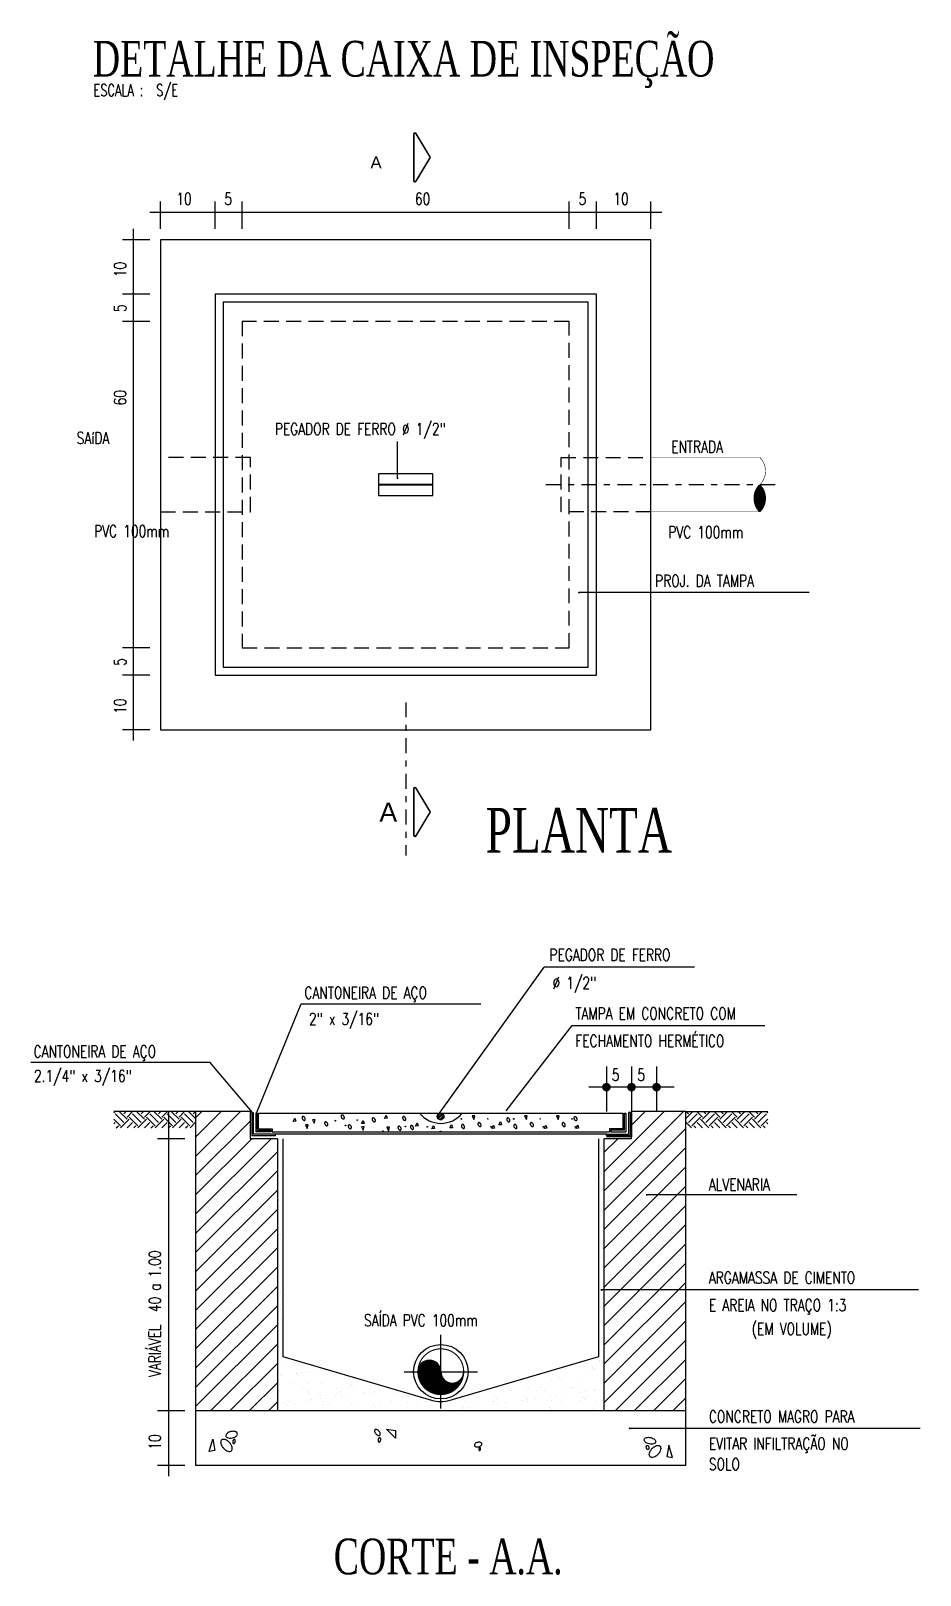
# Model space of a CAD drawing. Header units: inches. Extents: x 542787 to 543192, y 9574025 to 9574373.
# Drawn here: x 542787.26 to 542802.18, y 9574334.16 to 9574360.09 of the extents above; entities that cross this region are included whole.
import ezdxf

# ---------------------------------------------------------------- set-up
doc = ezdxf.new("R2010")
doc.units = ezdxf.units.IN
doc.header["$MEASUREMENT"] = 0
doc.linetypes.add('DASHDOT2', pattern=[0.5, 0.25, -0.125, 0, -0.125])
doc.linetypes.add('HIDDEN', pattern=[0.375, 0.25, -0.125])
for name, color, linetype in [('COTAS', 1, 'Continuous'), ('I-DETALHE', 40, 'Continuous'), ('I-NORMO_INST', 4, 'Continuous')]:
    doc.layers.add(name, color=color, linetype=linetype)
doc.styles.add('ROMANS', font='romans.shx', dxfattribs={"height": 0.025})
doc.styles.add('SASB', font='ARIALN.TTF')
doc.styles.add('STYLE2', font='arial.ttf')
doc.styles.add('TITULO', font='times.ttf')
doc.styles.add('TXT', font='romans.shx', dxfattribs={"height": 150})

msp = doc.modelspace()

# ---------------------------------------------------------------- texts
at = {"layer": 'I-NORMO_INST', "style": 'STYLE2'}
for height, p in [(0.2, (542792.956, 9574357.783)), (0.32, (542793.105, 9574346.81))]:
    msp.add_text('A', height=height, dxfattribs=at).set_placement(p)
at = {"layer": 'I-NORMO_INST'}
for s, height, style, width, p in [('10', 0.2, 'TXT', 0.75, (542789.698, 9574357.169)), ('5', 0.2, 'TXT', 0.75, (542790.504, 9574357.169)), ('60', 0.2, 'TXT', 0.75, (542793.702, 9574357.169)), ('5', 0.2, 'TXT', 0.75, (542796.447, 9574357.169)), ('10', 0.2, 'TXT', 0.75, (542797.032, 9574357.169)), ('PEGADOR DE FERRO %%c 1/2"', 0.2, 'TXT', 0.75, (542791.35, 9574353.304)), ('SAíDA', 0.2, 'TXT', 0.75, (542788.025, 9574353.153)), ('ENTRADA', 0.2, 'TXT', 0.75, (542798.002, 9574353.007)), ('PVC 100mm', 0.2, 'TXT', 0.75, (542788.318, 9574351.59)), ('PVC 100mm', 0.2, 'TXT', 0.75, (542797.952, 9574351.571)), ('PROJ. DA TAMPA', 0.2, 'TXT', 0.75, (542797.732, 9574350.755)), ('PLANTA', 0.75, 'TITULO', 0.7, (542794.888, 9574346.291)), ('PEGADOR DE FERRO', 0.2, 'TXT', 0.75, (542795.959, 9574344.473)), ('CANTONEIRA DE AÇO', 0.2, 'TXT', 0.75, (542791.846, 9574343.837)), ('%%c 1/2"', 0.2, 'TXT', 0.75, (542796.011, 9574344.003)), ('2" x 3/16"', 0.2, 'TXT', 0.75, (542791.923, 9574343.396)), ('TAMPA EM CONCRETO COM', 0.2, 'TXT', 0.75, (542796.393, 9574343.488)), ('FECHAMENTO HERMÉTICO', 0.2, 'TXT', 0.75, (542796.393, 9574343.027)), ('CANTONEIRA DE AÇO', 0.2, 'TXT', 0.75, (542787.301, 9574342.848)), ('2.1/4" x 3/16"', 0.2, 'TXT', 0.75, (542787.309, 9574342.438)), ('5', 0.2, 'TXT', 0.75, (542797.005, 9574342.457)), ('5', 0.2, 'TXT', 0.75, (542797.434, 9574342.457)), ('ALVENARIA ', 0.2, 'TXT', 0.75, (542798.634, 9574340.616)), ('ARGAMASSA DE CIMENTO', 0.2, 'TXT', 0.75, (542798.634, 9574339.051)), ('SAÍDA PVC 100mm', 0.2, 'TXT', 0.75, (542792.847, 9574338.335)), ('E AREIA NO TRAÇO 1:3', 0.2, 'TXT', 0.75, (542798.634, 9574338.588)), ('(EM VOLUME)', 0.2, 'TXT', 0.75, (542799.353, 9574338.192)), ('CONCRETO MAGRO PARA', 0.2, 'TXT', 0.75, (542798.634, 9574336.718)), ('EVITAR INFILTRAÇÃO NO', 0.2, 'TXT', 0.75, (542798.634, 9574336.264)), ('SOLO', 0.2, 'TXT', 0.75, (542798.634, 9574335.918)), ('CORTE - A.A.', 0.6, 'TITULO', 0.7, (542792.339, 9574334.169))]:
    msp.add_text(s, height=height, dxfattribs=dict(at, style=style, width=width)).set_placement(p)
at = {"layer": 'I-NORMO_INST', "style": 'TXT', "width": 0.75}
for s, p in [('10', (542788.853, 9574355.955)), ('5', (542788.853, 9574355.37)), ('60', (542788.853, 9574353.801)), ('5', (542788.853, 9574349.427)), ('10', (542788.853, 9574348.621)), ('VARIÁVEL  40 a 1.00', (542789.435, 9574337.486)), ('10', (542789.435, 9574336.264))]:
    msp.add_text(s, height=0.2, rotation=90, dxfattribs=at).set_placement(p)

# ---------------------------------------------------------------- blocks, each defined once
blk = doc.blocks.new('*X31')
at = {"color": 0}
for p, q in [((94.49, 105.26), (94.49, 105.26)), ((153.37, 105.75), (153.37, 105.75)), ((153.43, 106.18), (153.43, 106.18)), ((94.18, 104.14), (94.18, 104.14)), ((94.72, 103.1), (94.72, 103.1)), ((153.64, 102.69), (153.64, 102.69)), ((153.2, 100.37), (153.2, 100.37)), ((153.5, 101.9), (153.5, 101.9)), ((153.57, 100.03), (153.57, 100.03)), ((153.62, 98.04), (153.62, 98.04)), ((153.86, 97.54), (153.86, 97.54)), ((94.38, 96.05), (94.38, 96.05)), ((94.42, 94.89), (94.42, 94.89)), ((94.92, 95.66), (94.92, 95.66)), ((153.47, 94.22), (153.47, 94.22)), ((153.75, 94.19), (153.75, 94.19)), ((153.4, 92.92), (153.4, 92.92)), ((94.64, 89.75), (94.64, 89.75)), ((94.99, 88.32), (94.99, 88.32)), ((153.87, 90.34), (153.87, 90.34)), ((153.48, 85.59), (153.48, 85.59)), ((153.66, 86.14), (153.66, 86.14)), ((153.79, 87.18), (153.79, 87.18)), ((153.84, 85.25), (153.84, 85.25)), ((94.42, 84.09), (94.42, 84.09)), ((94.57, 79.38), (94.57, 79.38)), ((153.67, 78.14), (153.67, 78.14)), ((94.61, 76.01), (94.61, 76.01)), ((94.79, 74.23), (94.79, 74.23)), ((153.7, 74.18), (153.7, 74.18)), ((153.94, 71.66), (153.94, 71.66)), ((94.03, 68.12), (94.03, 68.12)), ((153.75, 70.81), (153.75, 70.81)), ((95.46, 66.1), (95.46, 66.1)), ((96.85, 66.33), (96.85, 66.33)), ((97, 66.53), (97, 66.53)), ((97.84, 65.99), (97.84, 65.99)), ((147.73, 65.67), (147.73, 65.67)), ((148.77, 65.8), (148.77, 65.8)), ((150.4, 66.02), (150.4, 66.02)), ((151.84, 65.3), (151.84, 65.3)), ((153.05, 66.63), (153.05, 66.63)), ((153.11, 66.37), (153.11, 66.37)), ((153.9, 66.1), (153.9, 66.1)), ((94.16, 64.26), (94.16, 64.26)), ((94.65, 64.05), (94.65, 64.05)), ((94.72, 63.86), (94.72, 63.86)), ((96.98, 62.48), (96.98, 62.48)), ((97.43, 64.22), (97.43, 64.22)), ((97.45, 64.28), (97.45, 64.28)), ((97.82, 63.94), (97.82, 63.94)), ((98.47, 64.36), (98.47, 64.36)), ((99.56, 64.46), (99.56, 64.46)), ((100.1, 64.57), (100.1, 64.57)), ((100.88, 64.06), (100.88, 64.06)), ((102.1, 62.46), (102.1, 62.46)), ((102.82, 64.93), (102.82, 64.93)), ((105.57, 64.1), (105.57, 64.1)), ((107.5, 62.65), (107.5, 62.65)), ((139, 63.12), (139, 63.12)), ((144.24, 63.19), (144.24, 63.19)), ((144.47, 64.14), (144.47, 64.14)), ((145.82, 63.54), (145.82, 63.54)), ((146.19, 63.2), (146.19, 63.2)), ((146.82, 65.17), (146.82, 65.17)), ((149.36, 63.17), (149.36, 63.17)), ((150.7, 64.15), (150.7, 64.15)), ((152.05, 65.24), (152.05, 65.24)), ((152.2, 64.96), (152.2, 64.96)), ((153.94, 63.36), (153.94, 63.36)), ((94.28, 60.41), (94.28, 60.41)), ((98.61, 61.52), (98.61, 61.52)), ((99.46, 60.99), (99.46, 60.99)), ((99.56, 62.34), (99.56, 62.34)), ((99.68, 60.6), (99.68, 60.6)), ((101.55, 60.52), (101.55, 60.52)), ((101.92, 60.18), (101.92, 60.18)), ((101.94, 59.64), (101.94, 59.64)), ((104.66, 59.99), (104.66, 59.99)), ((104.84, 61.53), (104.84, 61.53)), ((104.92, 60.67), (104.92, 60.67)), ((105.68, 61), (105.68, 61)), ((105.7, 60.13), (105.7, 60.13)), ((107.33, 60.35), (107.33, 60.35)), ((107.56, 62.28), (107.56, 62.28)), ((107.93, 61.94), (107.93, 61.94)), ((109.67, 60.34), (109.67, 60.34)), ((110.04, 60.7), (110.04, 60.7)), ((110.04, 60.65), (110.04, 60.65)), ((111.07, 61.55), (111.07, 61.55)), ((111.08, 60.84), (111.08, 60.84)), ((111.91, 61.01), (111.91, 61.01)), ((112.71, 61.05), (112.71, 61.05)), ((115.44, 60.84), (115.44, 60.84)), ((117.68, 60.28), (117.68, 60.28)), ((118.04, 59.94), (118.04, 59.94)), ((133.8, 60.03), (133.8, 60.03)), ((134.17, 59.69), (134.17, 59.69)), ((135.98, 61.59), (135.98, 61.59)), ((136.43, 61.15), (136.43, 61.15)), ((136.83, 61.05), (136.83, 61.05)), ((139.81, 61.78), (139.81, 61.78)), ((140.18, 61.45), (140.18, 61.45)), ((141.47, 59.66), (141.47, 59.66)), ((141.54, 61.12), (141.54, 61.12)), ((141.92, 59.85), (141.92, 59.85)), ((142.21, 61.6), (142.21, 61.6)), ((143.05, 61.07), (143.05, 61.07)), ((144.19, 60.02), (144.19, 60.02)), ((145.23, 60.16), (145.23, 60.16)), ((146.86, 60.37), (146.86, 60.37)), ((146.94, 61.32), (146.94, 61.32)), ((147.93, 61.61), (147.93, 61.61)), ((148.44, 61.61), (148.44, 61.61)), ((149.28, 61.08), (149.28, 61.08)), ((149.57, 60.73), (149.57, 60.73)), ((149.92, 59.78), (149.92, 59.78)), ((150.61, 60.87), (150.61, 60.87)), ((152.18, 61.38), (152.18, 61.38)), ((152.24, 61.08), (152.24, 61.08)), ((94.93, 58.71), (94.93, 58.71)), ((95.54, 58.77), (95.54, 58.77)), ((95.91, 58.43), (95.91, 58.43)), ((96.26, 59.04), (96.26, 59.04)), ((96.56, 58.93), (96.56, 58.93)), ((97.11, 58.63), (97.11, 58.63)), ((99.28, 59.29), (99.28, 59.29)), ((100.32, 59.42), (100.32, 59.42)), ((102.22, 58.6), (102.22, 58.6)), ((102.49, 59.05), (102.49, 59.05)), ((103.66, 58.59), (103.66, 58.59)), ((107.62, 58.8), (107.62, 58.8)), ((108.72, 59.06), (108.72, 59.06)), ((111.66, 58.52), (111.66, 58.52)), ((112.03, 58.18), (112.03, 58.18)), ((112.86, 58.86), (112.86, 58.86)), ((114.95, 59.07), (114.95, 59.07)), ((117.97, 58.84), (117.97, 58.84)), ((119.78, 58.34), (119.78, 58.34)), ((121.18, 59.09), (121.18, 59.09)), ((123.38, 59.03), (123.38, 59.03)), ((125.32, 57.54), (125.32, 57.54)), ((127.41, 59.1), (127.41, 59.1)), ((127.79, 58.27), (127.79, 58.27)), ((128.04, 57.89), (128.04, 57.89)), ((128.16, 57.94), (128.16, 57.94)), ((128.61, 59.1), (128.61, 59.1)), ((129.08, 58.03), (129.08, 58.03)), ((130.71, 58.25), (130.71, 58.25)), ((133.42, 58.6), (133.42, 58.6)), ((133.63, 59.11), (133.63, 59.11)), ((133.73, 59.08), (133.73, 59.08)), ((134.46, 58.74), (134.46, 58.74)), ((135.91, 58.1), (135.91, 58.1)), ((136.09, 58.95), (136.09, 58.95)), ((138.81, 59.31), (138.81, 59.31)), ((139.13, 59.27), (139.13, 59.27)), ((139.85, 59.45), (139.85, 59.45)), ((139.86, 59.12), (139.86, 59.12)), ((143.91, 58.03), (143.91, 58.03)), ((144.28, 57.69), (144.28, 57.69)), ((144.36, 59.34), (144.36, 59.34)), ((146.09, 59.13), (146.09, 59.13)), ((147.07, 57.46), (147.07, 57.46)), ((149.48, 59.31), (149.48, 59.31)), ((150.29, 59.45), (150.29, 59.45)), ((152.03, 57.85), (152.03, 57.85)), ((152.3, 57.53), (152.3, 57.53)), ((152.32, 59.14), (152.32, 59.14))]:
    blk.add_line(p, q, dxfattribs=at)
blk = doc.blocks.new('*X32')
at = {"color": 0}
for p, q in [((79, 104.13), (87.24, 112.38)), ((79, 107.67), (83.71, 112.38)), ((79, 111.2), (80.17, 112.38)), ((154, 101.35), (165.02, 112.38)), ((154, 97.82), (168.56, 112.38)), ((159, 109.89), (161.49, 112.38)), ((79, 100.6), (89, 110.6)), ((154, 94.28), (169, 109.28)), ((79, 93.53), (92.85, 107.38)), ((79, 97.06), (89.31, 107.38)), ((79, 89.99), (94, 104.99)), ((154, 104.89), (156.49, 107.38)), ((154, 90.74), (169, 105.74)), ((154, 87.21), (169, 102.21)), ((79, 86.46), (94, 101.46)), ((79, 82.92), (94, 97.92)), ((154, 83.67), (169, 98.67)), ((79, 79.38), (94, 94.38)), ((154, 80.14), (169, 95.14)), ((79, 75.85), (94, 90.85)), ((154, 76.6), (169, 91.6)), ((154, 73.07), (169, 88.07)), ((79, 72.31), (94, 87.31)), ((79, 68.78), (94, 83.78)), ((154, 69.53), (169, 84.53)), ((79, 65.24), (94, 80.24)), ((154, 66), (169, 81)), ((79, 61.71), (94, 76.71)), ((154, 62.46), (169, 77.46)), ((154, 58.92), (169, 73.92)), ((79, 58.17), (94, 73.17)), ((81.74, 57.38), (94, 69.64)), ((155.99, 57.38), (169, 70.39)), ((85.28, 57.38), (94, 66.1)), ((159.52, 57.38), (169, 66.85)), ((88.81, 57.38), (94, 62.56)), ((163.06, 57.38), (169, 63.32)), ((166.59, 57.38), (169, 59.78)), ((92.35, 57.38), (94, 59.03))]:
    blk.add_line(p, q, dxfattribs=at)
blk = doc.blocks.new('*X30')
at = {"color": 0}
for p, q in [((119.96, 63.45), (119.96, 65.38)), ((120.02, 63.25), (120.02, 65.52)), ((120.08, 63.08), (120.08, 65.63)), ((120.14, 62.92), (120.14, 65.74)), ((120.21, 62.78), (120.21, 65.83)), ((120.27, 62.66), (120.27, 65.91)), ((120.33, 62.54), (120.33, 65.98)), ((120.39, 62.43), (120.39, 66.05)), ((120.46, 62.33), (120.46, 66.11)), ((120.52, 62.24), (120.52, 66.17)), ((120.58, 62.15), (120.58, 66.22)), ((120.64, 62.06), (120.64, 66.27)), ((120.71, 61.98), (120.71, 66.31)), ((120.77, 61.9), (120.77, 66.35)), ((120.83, 61.83), (120.83, 66.39)), ((120.89, 61.76), (120.89, 66.43)), ((120.96, 61.69), (120.96, 66.46)), ((121.02, 61.63), (121.02, 66.49)), ((121.08, 61.57), (121.08, 66.52)), ((121.14, 61.51), (121.14, 66.54)), ((121.21, 61.45), (121.21, 66.57)), ((121.27, 61.4), (121.27, 66.59)), ((121.33, 61.34), (121.33, 66.61)), ((121.39, 61.29), (121.39, 66.62)), ((121.46, 61.24), (121.46, 66.64)), ((121.52, 61.2), (121.52, 66.65)), ((121.58, 61.15), (121.58, 66.66)), ((121.64, 61.11), (121.64, 66.67)), ((121.71, 61.07), (121.71, 66.68)), ((121.77, 61.03), (121.77, 66.68)), ((121.83, 60.99), (121.83, 66.68)), ((121.89, 60.95), (121.89, 66.69)), ((121.96, 60.92), (121.96, 66.68)), ((122.02, 60.88), (122.02, 66.68)), ((122.08, 60.85), (122.08, 66.68)), ((122.14, 60.82), (122.14, 66.67)), ((122.21, 60.79), (122.21, 66.66)), ((122.27, 60.76), (122.27, 66.65)), ((122.33, 60.73), (122.33, 66.64)), ((122.39, 60.7), (122.39, 66.63)), ((122.46, 60.68), (122.46, 66.61)), ((122.52, 60.66), (122.52, 66.59)), ((122.58, 60.63), (122.58, 66.57)), ((122.64, 60.61), (122.64, 66.55)), ((122.71, 60.59), (122.71, 66.52)), ((122.77, 60.57), (122.77, 66.5)), ((122.83, 60.55), (122.83, 66.47)), ((122.89, 60.53), (122.89, 66.44)), ((122.96, 60.52), (122.96, 66.4)), ((123.02, 60.5), (123.02, 66.36)), ((123.08, 60.49), (123.08, 66.32)), ((123.14, 60.47), (123.14, 66.28)), ((123.21, 60.46), (123.21, 66.23)), ((123.27, 60.45), (123.27, 66.18)), ((123.33, 60.44), (123.33, 66.12)), ((123.39, 60.43), (123.39, 66.06)), ((123.46, 60.42), (123.46, 66)), ((123.52, 60.41), (123.52, 65.92)), ((123.58, 60.41), (123.58, 65.84)), ((123.64, 60.4), (123.64, 65.76)), ((123.71, 60.4), (123.71, 65.66)), ((123.77, 60.39), (123.77, 65.54)), ((123.83, 60.39), (123.83, 65.41)), ((123.89, 60.39), (123.89, 65.25)), ((119.83, 64.08), (119.83, 64.94)), ((119.89, 63.71), (119.89, 65.2)), ((123.96, 60.39), (123.96, 65.01)), ((124.02, 60.39), (124.02, 64.31)), ((124.08, 60.39), (124.08, 64.01)), ((124.14, 60.39), (124.14, 63.82)), ((124.21, 60.39), (124.21, 63.68)), ((124.27, 60.39), (124.27, 63.56)), ((124.33, 60.4), (124.33, 63.45)), ((124.39, 60.4), (124.39, 63.36)), ((124.46, 60.41), (124.46, 63.28)), ((124.52, 60.42), (124.52, 63.2)), ((124.58, 60.43), (124.58, 63.14)), ((124.64, 60.43), (124.64, 63.07)), ((124.71, 60.45), (124.71, 63.02)), ((124.77, 60.46), (124.77, 62.96)), ((124.83, 60.47), (124.83, 62.91)), ((124.89, 60.48), (124.89, 62.87)), ((124.96, 60.5), (124.96, 62.82)), ((125.02, 60.51), (125.02, 62.79)), ((125.08, 60.53), (125.08, 62.75)), ((125.14, 60.54), (125.14, 62.72)), ((125.21, 60.56), (125.21, 62.69)), ((125.27, 60.58), (125.27, 62.66)), ((125.33, 60.6), (125.33, 62.63)), ((125.39, 60.62), (125.39, 62.61)), ((125.46, 60.65), (125.46, 62.59)), ((125.52, 60.67), (125.52, 62.57)), ((125.58, 60.69), (125.58, 62.55)), ((125.64, 60.72), (125.64, 62.54)), ((125.71, 60.75), (125.71, 62.52)), ((125.77, 60.78), (125.77, 62.51)), ((125.83, 60.81), (125.83, 62.5)), ((125.89, 60.84), (125.89, 62.5)), ((125.96, 60.87), (125.96, 62.49)), ((126.02, 60.9), (126.02, 62.49)), ((126.08, 60.94), (126.08, 62.49)), ((126.14, 60.97), (126.14, 62.49)), ((126.21, 61.01), (126.21, 62.49)), ((126.27, 61.05), (126.27, 62.49)), ((126.33, 61.09), (126.33, 62.5)), ((126.39, 61.13), (126.39, 62.51)), ((126.46, 61.18), (126.46, 62.52)), ((126.52, 61.22), (126.52, 62.53)), ((126.58, 61.27), (126.58, 62.54)), ((126.64, 61.32), (126.64, 62.56)), ((126.71, 61.37), (126.71, 62.57)), ((126.77, 61.43), (126.77, 62.59)), ((126.83, 61.48), (126.83, 62.62)), ((126.89, 61.54), (126.89, 62.64)), ((126.96, 61.6), (126.96, 62.67)), ((127.02, 61.66), (127.02, 62.7)), ((127.08, 61.73), (127.08, 62.73)), ((127.14, 61.8), (127.14, 62.76)), ((127.21, 61.87), (127.21, 62.8)), ((127.27, 61.95), (127.27, 62.84)), ((127.33, 62.03), (127.33, 62.88)), ((127.39, 62.11), (127.39, 62.93)), ((127.46, 62.2), (127.46, 62.98)), ((127.52, 62.29), (127.52, 63.04)), ((127.58, 62.39), (127.58, 63.1)), ((127.64, 62.5), (127.64, 63.16)), ((127.71, 62.61), (127.71, 63.23)), ((127.77, 62.73), (127.77, 63.31)), ((127.83, 62.86), (127.83, 63.4)), ((127.89, 63.01), (127.89, 63.49)), ((127.96, 63.17), (127.96, 63.6)), ((128.02, 63.36), (128.02, 63.73)), ((128.08, 63.59), (128.08, 63.89)), ((128.14, 63.9), (128.14, 64.1))]:
    blk.add_line(p, q, dxfattribs=at)
blk = doc.blocks.new('*X28')
at = {"color": 0}
for p, q in [((192.58, 193.21), (192.58, 195.77)), ((192.64, 193.06), (192.64, 195.92)), ((192.71, 192.93), (192.71, 196.06)), ((192.77, 192.8), (192.77, 196.18)), ((192.83, 192.69), (192.83, 196.29)), ((192.89, 192.59), (192.89, 196.39)), ((192.96, 192.5), (192.96, 196.48)), ((193.02, 192.41), (193.02, 196.57)), ((193.08, 192.33), (193.08, 196.66)), ((193.14, 192.25), (193.14, 196.73)), ((193.21, 192.17), (193.21, 196.81)), ((193.27, 192.1), (193.27, 196.88)), ((193.33, 192.04), (193.33, 196.94)), ((193.39, 192.01), (193.39, 196.97)), ((193.46, 192.07), (193.46, 196.91)), ((193.52, 192.14), (193.52, 196.84)), ((193.58, 192.21), (193.58, 196.77)), ((193.64, 192.29), (193.64, 196.69)), ((193.71, 192.37), (193.71, 196.61)), ((193.77, 192.46), (193.77, 196.52)), ((193.83, 192.55), (193.83, 196.43)), ((193.89, 192.65), (193.89, 196.33)), ((193.96, 192.75), (193.96, 196.23)), ((194.02, 192.87), (194.02, 196.11)), ((194.08, 193), (194.08, 195.98)), ((194.14, 193.14), (194.14, 195.84)), ((192.39, 193.88), (192.39, 195.1)), ((192.46, 193.6), (192.46, 195.39)), ((192.52, 193.38), (192.52, 195.6)), ((194.21, 193.3), (194.21, 195.68)), ((194.27, 193.49), (194.27, 195.49)), ((194.33, 193.74), (194.33, 195.24)), ((194.39, 194.13), (194.39, 194.85))]:
    blk.add_line(p, q, dxfattribs=at)
blk = doc.blocks.new('*X33')
at = {"color": 0}
for p, q in [((3.5, 11.28), (3.55, 11.34)), ((3.5, 11.28), (3.55, 11.34)), ((3.5, 11.29), (3.55, 11.34)), ((3.5, 11.29), (3.55, 11.34)), ((3.5, 11.29), (3.55, 11.34)), ((3.5, 11.29), (3.54, 11.34)), ((3.5, 11.29), (3.54, 11.34)), ((3.5, 11.29), (3.54, 11.34)), ((3.5, 11.3), (3.54, 11.34)), ((3.5, 11.3), (3.54, 11.34)), ((3.5, 11.3), (3.53, 11.34)), ((3.5, 11.27), (3.56, 11.33)), ((3.5, 11.27), (3.56, 11.33)), ((3.5, 11.27), (3.56, 11.33)), ((3.5, 11.27), (3.56, 11.33)), ((3.5, 11.28), (3.56, 11.33)), ((3.5, 11.28), (3.56, 11.33)), ((3.5, 11.28), (3.56, 11.33)), ((3.5, 11.28), (3.56, 11.33)), ((3.5, 11.28), (3.55, 11.33)), ((3.5, 11.28), (3.55, 11.33)), ((3.5, 11.3), (3.53, 11.33)), ((3.5, 11.31), (3.53, 11.33)), ((3.5, 11.31), (3.53, 11.33)), ((3.5, 11.31), (3.52, 11.33)), ((3.51, 11.26), (3.57, 11.33)), ((3.51, 11.27), (3.57, 11.33)), ((3.51, 11.27), (3.57, 11.33)), ((3.51, 11.27), (3.57, 11.33)), ((3.51, 11.27), (3.57, 11.33)), ((3.51, 11.27), (3.57, 11.33)), ((3.51, 11.32), (3.52, 11.33)), ((3.51, 11.26), (3.57, 11.32)), ((3.51, 11.26), (3.57, 11.32)), ((3.51, 11.26), (3.57, 11.32)), ((3.51, 11.26), (3.57, 11.32)), ((3.51, 11.26), (3.58, 11.32)), ((3.51, 11.26), (3.58, 11.32)), ((3.52, 11.26), (3.58, 11.32)), ((3.52, 11.26), (3.58, 11.32)), ((3.52, 11.26), (3.58, 11.32)), ((3.52, 11.26), (3.58, 11.32)), ((3.52, 11.26), (3.58, 11.32)), ((3.52, 11.25), (3.58, 11.31)), ((3.52, 11.25), (3.58, 11.31)), ((3.52, 11.25), (3.58, 11.31)), ((3.52, 11.25), (3.58, 11.31)), ((3.53, 11.25), (3.58, 11.31)), ((3.53, 11.25), (3.58, 11.31)), ((3.53, 11.25), (3.58, 11.31)), ((3.53, 11.25), (3.58, 11.31)), ((3.53, 11.25), (3.58, 11.3)), ((3.53, 11.25), (3.58, 11.3)), ((3.53, 11.25), (3.59, 11.3)), ((3.53, 11.25), (3.59, 11.3)), ((3.54, 11.25), (3.59, 11.3)), ((3.54, 11.25), (3.59, 11.3)), ((3.54, 11.25), (3.59, 11.3)), ((3.54, 11.25), (3.59, 11.29)), ((3.54, 11.25), (3.59, 11.29)), ((3.54, 11.25), (3.59, 11.29)), ((3.55, 11.25), (3.59, 11.29)), ((3.55, 11.25), (3.59, 11.29)), ((3.55, 11.25), (3.59, 11.28)), ((3.55, 11.25), (3.58, 11.28)), ((3.56, 11.25), (3.58, 11.28)), ((3.56, 11.25), (3.58, 11.28)), ((3.56, 11.25), (3.58, 11.27)), ((3.57, 11.26), (3.58, 11.27))]:
    blk.add_line(p, q, dxfattribs=at)
blk = doc.blocks.new('*X34')
at = {"color": 0}
for p, q in [((23.814, 9.628), (23.863, 9.676)), ((23.819, 9.607), (23.884, 9.671)), ((23.831, 9.592), (23.899, 9.66)), ((23.848, 9.582), (23.908, 9.642)), ((23.874, 9.582), (23.909, 9.617))]:
    blk.add_line(p, q, dxfattribs=at)
blk = doc.blocks.new('*X29')
at = {"color": 0}
for p, q in [((64, 112.11), (64.26, 112.38)), ((65.22, 109.76), (64, 110.98)), ((65.82, 110.35), (64.23, 111.94)), ((66.42, 110.95), (64.99, 112.38)), ((65.24, 109.38), (66.81, 110.95)), ((65.82, 111.94), (66.25, 112.38)), ((66.42, 111.35), (67.44, 112.38)), ((68.4, 109.76), (66.81, 111.35)), ((69, 110.35), (67.41, 111.94)), ((69.6, 110.95), (68.17, 112.38)), ((68.42, 109.38), (69.99, 110.95)), ((69, 111.94), (69.43, 112.38)), ((69.6, 111.35), (70.63, 112.38)), ((71.59, 109.76), (69.99, 111.35)), ((72.18, 110.35), (70.59, 111.94)), ((72.78, 110.95), (71.35, 112.38)), ((71.6, 109.38), (73.18, 110.95)), ((72.18, 111.94), (72.61, 112.38)), ((72.78, 111.35), (73.81, 112.38)), ((74.77, 109.76), (73.18, 111.35)), ((75.36, 110.35), (73.77, 111.94)), ((75.96, 110.95), (74.54, 112.38)), ((74.78, 109.38), (76.36, 110.95)), ((75.36, 111.94), (75.8, 112.38)), ((75.96, 111.35), (76.99, 112.38)), ((77.95, 109.76), (76.36, 111.35)), ((78.55, 110.35), (76.96, 111.94)), ((79, 111.09), (77.72, 112.38)), ((78.55, 111.94), (78.98, 112.38)), ((64, 110.12), (64.23, 110.35)), ((64.44, 109.38), (64.82, 109.76)), ((66.43, 109.38), (67.41, 110.35)), ((67.63, 109.38), (68.01, 109.76)), ((69.61, 109.38), (70.59, 110.35)), ((70.81, 109.38), (71.19, 109.76)), ((72.8, 109.38), (73.77, 110.35)), ((73.99, 109.38), (74.37, 109.76)), ((75.98, 109.38), (76.96, 110.35)), ((77.17, 109.38), (77.55, 109.76)), ((77.97, 109.38), (79, 110.41))]:
    blk.add_line(p, q, dxfattribs=at)
blk = doc.blocks.new('TITULO')
at = {"color": 253, "style": 'ROMANS', "width": 0.7}
blk.add_text('ESCALA :', height=0.002, dxfattribs=at).set_placement((-0.00032, -0.00008))
at = {"style": 'SASB', "width": 0.7}
blk.add_attdef('LNOME', (-0.00042, 0.00321), '', height=0.009, dxfattribs=at)
at = {"color": 253, "style": 'ROMANS', "width": 0.7}
blk.add_attdef('LESC', (0.01021, -0.00009), '', height=0.002, dxfattribs=at)

# ---------------------------------------------------------------- linework, layer by layer
at = {"layer": 'COTAS'}
for p, q in [((542797.844, 9574357.041), (542789.25, 9574357.041)), ((542789.433, 9574356.767), (542789.433, 9574357.224)), ((542790.347, 9574356.767), (542790.347, 9574357.224)), ((542790.804, 9574356.767), (542790.804, 9574357.224)), ((542796.29, 9574356.767), (542796.29, 9574357.224)), ((542796.747, 9574356.767), (542796.747, 9574357.224)), ((542797.661, 9574356.767), (542797.661, 9574357.224)), ((542788.975, 9574356.767), (542788.975, 9574348.173)), ((542789.25, 9574356.584), (542788.793, 9574356.584)), ((542789.25, 9574355.67), (542788.793, 9574355.67)), ((542789.25, 9574355.213), (542788.793, 9574355.213)), ((542793.41, 9574352.578), (542793.41, 9574353.195)), ((542789.25, 9574349.727), (542788.793, 9574349.727)), ((542789.25, 9574349.27), (542788.793, 9574349.27)), ((542789.25, 9574348.355), (542788.793, 9574348.355)), ((542790.019, 9574341.941), (542788.646, 9574341.941)), ((542789.564, 9574341.941), (542789.564, 9574335.815)), ((542798.252, 9574341.941), (542799.625, 9574341.941)), ((542789.838, 9574341.484), (542789.381, 9574341.484)), ((542789.838, 9574336.913), (542789.381, 9574336.913)), ((542789.838, 9574335.998), (542789.381, 9574335.998))]:
    msp.add_line(p, q, dxfattribs=at)
at = {"layer": 'COTAS', "linetype": 'DASHDOT2'}
msp.add_line((542793.547, 9574348.813), (542793.547, 9574346.241), dxfattribs=at)
at = {"layer": 'COTAS'}
for points, const_width in [([(542793.718, 9574358.367), (542793.953, 9574357.976, -0.276984), (542793.953, 9574357.958), (542793.718, 9574357.566, -0.760667), (542793.684, 9574357.576), (542793.684, 9574358.358, -0.760667)], 0.0274), ([(542789.425, 9574357.041, 1), (542789.441, 9574357.041, 1)], 0.016), ([(542790.339, 9574357.041, 1), (542790.355, 9574357.041, 1)], 0.016), ([(542790.796, 9574357.041, 1), (542790.812, 9574357.041, 1)], 0.016), ([(542796.282, 9574357.041, 1), (542796.298, 9574357.041, 1)], 0.016), ([(542796.739, 9574357.041, 1), (542796.755, 9574357.041, 1)], 0.016), ([(542797.653, 9574357.041, 1), (542797.669, 9574357.041, 1)], 0.016), ([(542788.975, 9574356.576, 1), (542788.975, 9574356.592, 1)], 0.016), ([(542788.975, 9574355.662, 1), (542788.975, 9574355.678, 1)], 0.016), ([(542788.975, 9574355.205, 1), (542788.975, 9574355.221, 1)], 0.016), ([(542793.41, 9574352.57, 1), (542793.41, 9574352.586, 1)], 0.016), ([(542796.455, 9574350.648, 1), (542796.455, 9574350.664, 1)], 0.016), ([(542788.975, 9574349.719, 1), (542788.975, 9574349.735, 1)], 0.016), ([(542788.975, 9574349.262, 1), (542788.975, 9574349.278, 1)], 0.016), ([(542788.975, 9574348.347, 1), (542788.975, 9574348.363, 1)], 0.016), ([(542793.718, 9574346.572), (542793.953, 9574346.963, 0.276984), (542793.953, 9574346.982), (542793.718, 9574347.373, 0.760667), (542793.684, 9574347.364), (542793.684, 9574346.581, 0.760667)], 0.0274), ([(542789.564, 9574341.933, 1), (542789.564, 9574341.949, 1)], 0.016), ([(542789.564, 9574341.476, 1), (542789.564, 9574341.492, 1)], 0.016), ([(542797.592, 9574340.535, 1), (542797.592, 9574340.551, 1)], 0.016), ([(542796.831, 9574338.937, 1), (542796.831, 9574338.953, 1)], 0.016), ([(542789.564, 9574336.905, 1), (542789.564, 9574336.921, 1)], 0.016), ([(542789.564, 9574335.99, 1), (542789.564, 9574336.006, 1)], 0.016)]:
    msp.add_lwpolyline(points, format="xyb", close=True, dxfattribs=dict(at, const_width=const_width))
at = {"layer": 'COTAS', "const_width": 0.00914}
msp.add_lwpolyline([(542799.49, 9574352.013, 0.414214), (542799.49, 9574352.47, 0.414214)], format="xyb", dxfattribs=at)
at = {"layer": 'COTAS'}
for centre, start, end in [((542793.944, 9574337.572), 0, 180), ((542794.328, 9574337.572), 180, 0)]:
    msp.add_arc(centre, 0.192, start, end, dxfattribs=at)
at = {"layer": 'I-DETALHE', "color": 8, "linetype": 'DASHDOT2'}
msp.add_line((542795.899, 9574352.47), (542799.776, 9574352.47), dxfattribs=at)
at = {"layer": 'I-DETALHE', "color": 9}
for p, q in [((542796.915, 9574342.7), (542796.915, 9574341.941)), ((542797.336, 9574342.7), (542797.336, 9574341.941)), ((542797.756, 9574342.7), (542797.756, 9574341.941)), ((542798.05, 9574342.351), (542796.621, 9574342.351))]:
    msp.add_line(p, q, dxfattribs=at)
at = {"layer": 'I-DETALHE', "color": 5}
for p, q in [((542790.021, 9574341.941), (542790.021, 9574335.998)), ((542790.936, 9574341.941), (542790.021, 9574341.941)), ((542790.936, 9574341.941), (542790.936, 9574341.484)), ((542791.079, 9574341.65), (542791.079, 9574341.915)), ((542791.079, 9574341.915), (542797.196, 9574341.915)), ((542797.196, 9574341.65), (542797.196, 9574341.915)), ((542797.336, 9574341.484), (542797.336, 9574341.941)), ((542798.25, 9574341.941), (542797.336, 9574341.941)), ((542797.336, 9574341.925), (542797.336, 9574341.516)), ((542798.25, 9574335.998), (542798.25, 9574341.941)), ((542791.393, 9574341.484), (542790.936, 9574341.484)), ((542791.079, 9574341.65), (542791.306, 9574341.65)), ((542791.306, 9574341.65), (542791.306, 9574341.603)), ((542791.306, 9574341.603), (542796.968, 9574341.603)), ((542791.393, 9574341.484), (542791.393, 9574336.913)), ((542796.878, 9574336.913), (542796.878, 9574341.484)), ((542797.336, 9574341.484), (542796.878, 9574341.484)), ((542797.336, 9574341.516), (542796.915, 9574341.516)), ((542797.196, 9574341.65), (542796.968, 9574341.65)), ((542796.968, 9574341.65), (542796.968, 9574341.603)), ((542798.25, 9574336.913), (542790.021, 9574336.913)), ((542798.25, 9574335.998), (542790.021, 9574335.998))]:
    msp.add_line(p, q, dxfattribs=at)
at = {"layer": 'I-DETALHE', "color": 8}
for p, q in [((542790.963, 9574341.925), (542790.963, 9574341.539)), ((542790.963, 9574341.925), (542790.986, 9574341.925)), ((542790.986, 9574341.925), (542790.986, 9574341.563)), ((542791.055, 9574341.915), (542791.031, 9574341.915)), ((542791.031, 9574341.915), (542791.031, 9574341.603)), ((542791.055, 9574341.626), (542791.055, 9574341.915)), ((542791.658, 9574341.774), (542791.687, 9574341.829)), ((542791.704, 9574341.777), (542791.658, 9574341.774)), ((542791.687, 9574341.829), (542791.704, 9574341.777)), ((542791.909, 9574341.72), (542791.863, 9574341.717)), ((542791.863, 9574341.717), (542791.892, 9574341.658)), ((542791.892, 9574341.658), (542791.909, 9574341.72)), ((542792.028, 9574341.807), (542791.982, 9574341.804)), ((542791.982, 9574341.804), (542792.011, 9574341.745)), ((542792.011, 9574341.745), (542792.028, 9574341.807)), ((542792.805, 9574341.739), (542792.833, 9574341.793)), ((542792.85, 9574341.742), (542792.805, 9574341.739)), ((542792.833, 9574341.793), (542792.85, 9574341.742)), ((542793.191, 9574341.825), (542793.22, 9574341.88)), ((542793.236, 9574341.828), (542793.191, 9574341.825)), ((542793.22, 9574341.88), (542793.236, 9574341.828)), ((542793.711, 9574341.696), (542793.74, 9574341.751)), ((542793.757, 9574341.699), (542793.711, 9574341.696)), ((542793.74, 9574341.751), (542793.757, 9574341.699)), ((542793.986, 9574341.651), (542794.015, 9574341.706)), ((542794.015, 9574341.706), (542794.032, 9574341.654)), ((542794.288, 9574341.667), (542794.317, 9574341.722)), ((542794.317, 9574341.722), (542794.333, 9574341.67)), ((542794.708, 9574341.871), (542794.663, 9574341.868)), ((542794.663, 9574341.868), (542794.692, 9574341.809)), ((542794.692, 9574341.809), (542794.708, 9574341.871)), ((542794.991, 9574341.657), (542795.02, 9574341.712)), ((542795.02, 9574341.712), (542795.036, 9574341.66)), ((542795.11, 9574341.717), (542795.139, 9574341.772)), ((542795.156, 9574341.72), (542795.11, 9574341.717)), ((542795.139, 9574341.772), (542795.156, 9574341.72)), ((542795.587, 9574341.871), (542795.542, 9574341.868)), ((542795.542, 9574341.868), (542795.571, 9574341.809)), ((542795.571, 9574341.809), (542795.587, 9574341.871)), ((542795.87, 9574341.657), (542795.899, 9574341.712)), ((542795.899, 9574341.712), (542795.915, 9574341.66)), ((542796.121, 9574341.871), (542796.076, 9574341.868)), ((542796.076, 9574341.868), (542796.105, 9574341.809)), ((542796.105, 9574341.809), (542796.121, 9574341.871)), ((542796.404, 9574341.657), (542796.433, 9574341.712)), ((542796.433, 9574341.712), (542796.449, 9574341.66)), ((542797.22, 9574341.915), (542797.243, 9574341.915)), ((542797.22, 9574341.626), (542797.22, 9574341.915)), ((542797.243, 9574341.915), (542797.243, 9574341.603)), ((542797.312, 9574341.925), (542797.288, 9574341.925)), ((542797.288, 9574341.925), (542797.288, 9574341.563)), ((542797.312, 9574341.925), (542797.312, 9574341.539)), ((542790.963, 9574341.539), (542791.359, 9574341.539)), ((542791.359, 9574341.563), (542790.986, 9574341.563)), ((542791.286, 9574341.603), (542791.031, 9574341.603)), ((542791.055, 9574341.626), (542791.286, 9574341.626)), ((542791.286, 9574341.626), (542791.286, 9574341.603)), ((542791.359, 9574341.539), (542791.359, 9574341.563)), ((542796.915, 9574341.563), (542791.359, 9574341.563)), ((542791.484, 9574341.484), (542791.484, 9574337.827)), ((542792.85, 9574341.689), (542792.804, 9574341.686)), ((542792.804, 9574341.686), (542792.833, 9574341.627)), ((542792.833, 9574341.627), (542792.85, 9574341.689)), ((542793.275, 9574341.68), (542793.229, 9574341.677)), ((542793.229, 9574341.677), (542793.258, 9574341.618)), ((542793.258, 9574341.618), (542793.275, 9574341.68)), ((542794.032, 9574341.654), (542793.986, 9574341.651)), ((542794.333, 9574341.67), (542794.288, 9574341.667)), ((542795.036, 9574341.66), (542794.991, 9574341.657)), ((542795.915, 9574341.66), (542795.87, 9574341.657)), ((542796.449, 9574341.66), (542796.404, 9574341.657)), ((542796.787, 9574337.827), (542796.787, 9574341.484)), ((542796.915, 9574341.539), (542796.915, 9574341.563)), ((542796.915, 9574341.563), (542797.288, 9574341.563)), ((542797.312, 9574341.539), (542796.915, 9574341.539)), ((542796.988, 9574341.626), (542796.988, 9574341.603)), ((542797.22, 9574341.626), (542796.988, 9574341.626)), ((542796.988, 9574341.603), (542797.243, 9574341.603)), ((542794.136, 9574336.955), (542794.136, 9574338.189)), ((542793.518, 9574337.572), (542794.753, 9574337.572)), ((542793.222, 9574336.607), (542793.373, 9574336.583)), ((542793.373, 9574336.455), (542793.222, 9574336.607)), ((542793.373, 9574336.583), (542793.373, 9574336.455)), ((542790.249, 9574336.233), (542790.311, 9574336.437)), ((542790.342, 9574336.248), (542790.249, 9574336.233)), ((542790.311, 9574336.437), (542790.342, 9574336.248)), ((542797.96, 9574336.336), (542797.93, 9574336.147)), ((542798.022, 9574336.132), (542797.96, 9574336.336)), ((542797.93, 9574336.147), (542798.022, 9574336.132))]:
    msp.add_line(p, q, dxfattribs=at)
at = {"layer": 'I-DETALHE', "color": 2}
msp.add_line((542793.781, 9574341.915), (542794.494, 9574341.915), dxfattribs=at)
at = {"layer": 'I-DETALHE', "color": 5}
for points in [[(542789.433, 9574356.584), (542789.433, 9574348.355), (542797.661, 9574348.355), (542797.661, 9574356.584)], [(542790.347, 9574355.67), (542790.347, 9574349.27), (542796.747, 9574349.27), (542796.747, 9574355.67)], [(542794.004, 9574352.287), (542794.004, 9574352.653), (542793.09, 9574352.653), (542793.09, 9574352.287)]]:
    msp.add_lwpolyline(points, close=True, dxfattribs=at)
at = {"layer": 'I-DETALHE', "color": 8}
msp.add_lwpolyline([(542790.484, 9574355.533), (542790.484, 9574349.407), (542796.61, 9574349.407), (542796.61, 9574355.533)], close=True, dxfattribs=at)
at = {"layer": 'I-DETALHE', "color": 8, "linetype": 'HIDDEN'}
msp.add_lwpolyline([(542790.804, 9574355.213), (542790.804, 9574349.727), (542796.29, 9574349.727), (542796.29, 9574355.213)], close=True, dxfattribs=at)
for points in [[(542789.433, 9574352.013), (542790.941, 9574352.013), (542790.941, 9574352.927), (542789.433, 9574352.927)], [(542797.661, 9574352.013), (542796.153, 9574352.013), (542796.153, 9574352.927), (542797.661, 9574352.927)]]:
    msp.add_lwpolyline(points, dxfattribs=at)
at = {"layer": 'I-DETALHE', "color": 5, "const_width": 0.00914}
msp.add_lwpolyline([(542797.661, 9574352.013), (542799.49, 9574352.013, -0.414214), (542799.49, 9574352.47, 0.414214), (542799.49, 9574352.927), (542797.661, 9574352.927)], format="xyb", dxfattribs=at)
at = {"layer": 'I-DETALHE', "color": 5, "const_width": 0.032}
msp.add_lwpolyline([(542794.004, 9574352.47), (542793.09, 9574352.47)], dxfattribs=at)
at = {"layer": 'I-DETALHE', "color": 9, "const_width": 0.0721}
for points in [[(542796.915, 9574342.387, 1), (542796.915, 9574342.315, 1)], [(542797.336, 9574342.387, 1), (542797.336, 9574342.315, 1)], [(542797.756, 9574342.387, 1), (542797.756, 9574342.315, 1)]]:
    msp.add_lwpolyline(points, format="xyb", close=True, dxfattribs=at)
at = {"layer": 'I-DETALHE', "color": 8}
for points in [[(542791.815, 9574341.813, 0.064128), (542791.824, 9574341.802, 0.077073), (542791.834, 9574341.795, 0.107162), (542791.846, 9574341.792, 0.146007), (542791.854, 9574341.794, 0.146007), (542791.86, 9574341.8, 0.107162), (542791.862, 9574341.812, 0.077073), (542791.861, 9574341.824, 0.064128), (542791.855, 9574341.837, 0.064128), (542791.846, 9574341.848, 0.077073), (542791.836, 9574341.856, 0.107162), (542791.825, 9574341.858, 0.146007), (542791.816, 9574341.856, 0.146007), (542791.811, 9574341.85, 0.107162), (542791.808, 9574341.839, 0.077073), (542791.81, 9574341.827, 0.064128)], [(542792.194, 9574341.724, 0.064128), (542792.203, 9574341.712, 0.077073), (542792.213, 9574341.705, 0.107162), (542792.224, 9574341.702, 0.146007), (542792.232, 9574341.705, 0.146007), (542792.238, 9574341.711, 0.107162), (542792.241, 9574341.722, 0.077073), (542792.239, 9574341.734, 0.064128), (542792.233, 9574341.748, 0.064128), (542792.224, 9574341.759, 0.077073), (542792.214, 9574341.766, 0.107162), (542792.203, 9574341.769, 0.146007), (542792.195, 9574341.767, 0.146007), (542792.189, 9574341.761, 0.107162), (542792.186, 9574341.749, 0.077073), (542792.188, 9574341.737, 0.064128)], [(542792.471, 9574341.838, 0.064128), (542792.48, 9574341.827, 0.077073), (542792.49, 9574341.82, 0.107162), (542792.501, 9574341.817, 0.146007), (542792.509, 9574341.819, 0.146007), (542792.515, 9574341.825, 0.107162), (542792.518, 9574341.836, 0.077073), (542792.516, 9574341.848, 0.064128), (542792.51, 9574341.862, 0.064128), (542792.501, 9574341.873, 0.077073), (542792.491, 9574341.88, 0.107162), (542792.48, 9574341.883, 0.146007), (542792.472, 9574341.881, 0.146007), (542792.466, 9574341.875, 0.107162), (542792.464, 9574341.864, 0.077073), (542792.465, 9574341.852, 0.064128)], [(542792.589, 9574341.674, 0.064128), (542792.598, 9574341.663, 0.077073), (542792.608, 9574341.656, 0.107162), (542792.62, 9574341.653, 0.146007), (542792.628, 9574341.655, 0.146007), (542792.634, 9574341.661, 0.107162), (542792.636, 9574341.673, 0.077073), (542792.635, 9574341.685, 0.064128), (542792.629, 9574341.698, 0.064128), (542792.62, 9574341.709, 0.077073), (542792.61, 9574341.717, 0.107162), (542792.599, 9574341.719, 0.146007), (542792.59, 9574341.717, 0.146007), (542792.585, 9574341.711, 0.107162), (542792.582, 9574341.7, 0.077073), (542792.584, 9574341.688, 0.064128)], [(542792.99, 9574341.79, 0.064128), (542792.999, 9574341.778, 0.077073), (542793.009, 9574341.771, 0.107162), (542793.02, 9574341.768, 0.146007), (542793.029, 9574341.77, 0.146007), (542793.034, 9574341.777, 0.107162), (542793.037, 9574341.788, 0.077073), (542793.036, 9574341.8, 0.064128), (542793.03, 9574341.813, 0.064128), (542793.021, 9574341.825, 0.077073), (542793.011, 9574341.832, 0.107162), (542793, 9574341.835, 0.146007), (542792.991, 9574341.833, 0.146007), (542792.986, 9574341.826, 0.107162), (542792.983, 9574341.815, 0.077073), (542792.984, 9574341.803, 0.064128)], [(542793.424, 9574341.65, 0.064128), (542793.433, 9574341.639, 0.077073), (542793.443, 9574341.632, 0.107162), (542793.454, 9574341.629, 0.146007), (542793.463, 9574341.631, 0.146007), (542793.468, 9574341.637, 0.107162), (542793.471, 9574341.648, 0.077073), (542793.47, 9574341.66, 0.064128), (542793.464, 9574341.674, 0.064128), (542793.455, 9574341.685, 0.077073), (542793.445, 9574341.692, 0.107162), (542793.434, 9574341.695, 0.146007), (542793.425, 9574341.693, 0.146007), (542793.42, 9574341.687, 0.107162), (542793.417, 9574341.676, 0.077073), (542793.418, 9574341.664, 0.064128)], [(542793.503, 9574341.814, 0.064128), (542793.512, 9574341.803, 0.077073), (542793.522, 9574341.796, 0.107162), (542793.533, 9574341.793, 0.146007), (542793.541, 9574341.795, 0.146007), (542793.547, 9574341.801, 0.107162), (542793.55, 9574341.813, 0.077073), (542793.548, 9574341.825, 0.064128), (542793.542, 9574341.838, 0.064128), (542793.533, 9574341.849, 0.077073), (542793.523, 9574341.857, 0.107162), (542793.512, 9574341.859, 0.146007), (542793.504, 9574341.857, 0.146007), (542793.498, 9574341.851, 0.107162), (542793.495, 9574341.84, 0.077073), (542793.497, 9574341.828, 0.064128)], [(542793.633, 9574341.662, 0.064128), (542793.643, 9574341.651, 0.077073), (542793.652, 9574341.644, 0.107162), (542793.664, 9574341.641, 0.146007), (542793.672, 9574341.643, 0.146007), (542793.678, 9574341.649, 0.107162), (542793.68, 9574341.66, 0.077073), (542793.679, 9574341.672, 0.064128), (542793.673, 9574341.686, 0.064128), (542793.664, 9574341.697, 0.077073), (542793.654, 9574341.704, 0.107162), (542793.643, 9574341.707, 0.146007), (542793.634, 9574341.705, 0.146007), (542793.629, 9574341.699, 0.107162), (542793.626, 9574341.688, 0.077073), (542793.628, 9574341.676, 0.064128)], [(542794.488, 9574341.679, 0.064128), (542794.497, 9574341.667, 0.077073), (542794.507, 9574341.66, 0.107162), (542794.518, 9574341.657, 0.146007), (542794.527, 9574341.659, 0.146007), (542794.532, 9574341.666, 0.107162), (542794.535, 9574341.677, 0.077073), (542794.534, 9574341.689, 0.064128), (542794.528, 9574341.702, 0.064128), (542794.519, 9574341.714, 0.077073), (542794.509, 9574341.721, 0.107162), (542794.498, 9574341.724, 0.146007), (542794.489, 9574341.722, 0.146007), (542794.484, 9574341.715, 0.107162), (542794.481, 9574341.704, 0.077073), (542794.482, 9574341.692, 0.064128)], [(542794.765, 9574341.71, 0.064128), (542794.774, 9574341.699, 0.077073), (542794.784, 9574341.692, 0.107162), (542794.795, 9574341.689, 0.146007), (542794.803, 9574341.691, 0.146007), (542794.809, 9574341.697, 0.107162), (542794.812, 9574341.709, 0.077073), (542794.81, 9574341.721, 0.064128), (542794.804, 9574341.734, 0.064128), (542794.795, 9574341.746, 0.077073), (542794.785, 9574341.753, 0.107162), (542794.774, 9574341.756, 0.146007), (542794.766, 9574341.753, 0.146007), (542794.76, 9574341.747, 0.107162), (542794.758, 9574341.736, 0.077073), (542794.759, 9574341.724, 0.064128)], [(542795.249, 9574341.79, 0.064128), (542795.258, 9574341.778, 0.077073), (542795.268, 9574341.771, 0.107162), (542795.279, 9574341.768, 0.146007), (542795.287, 9574341.77, 0.146007), (542795.293, 9574341.777, 0.107162), (542795.296, 9574341.788, 0.077073), (542795.294, 9574341.8, 0.064128), (542795.288, 9574341.813, 0.064128), (542795.279, 9574341.825, 0.077073), (542795.269, 9574341.832, 0.107162), (542795.258, 9574341.835, 0.146007), (542795.25, 9574341.833, 0.146007), (542795.244, 9574341.826, 0.107162), (542795.241, 9574341.815, 0.077073), (542795.243, 9574341.803, 0.064128)], [(542795.367, 9574341.679, 0.064128), (542795.376, 9574341.667, 0.077073), (542795.386, 9574341.66, 0.107162), (542795.397, 9574341.657, 0.146007), (542795.406, 9574341.659, 0.146007), (542795.411, 9574341.666, 0.107162), (542795.414, 9574341.677, 0.077073), (542795.413, 9574341.689, 0.064128), (542795.407, 9574341.702, 0.064128), (542795.398, 9574341.714, 0.077073), (542795.388, 9574341.721, 0.107162), (542795.377, 9574341.724, 0.146007), (542795.368, 9574341.722, 0.146007), (542795.363, 9574341.715, 0.107162), (542795.36, 9574341.704, 0.077073), (542795.361, 9574341.692, 0.064128)], [(542795.644, 9574341.71, 0.064128), (542795.653, 9574341.699, 0.077073), (542795.663, 9574341.692, 0.107162), (542795.674, 9574341.689, 0.146007), (542795.683, 9574341.691, 0.146007), (542795.688, 9574341.697, 0.107162), (542795.691, 9574341.709, 0.077073), (542795.689, 9574341.721, 0.064128), (542795.683, 9574341.734, 0.064128), (542795.674, 9574341.746, 0.077073), (542795.665, 9574341.753, 0.107162), (542795.653, 9574341.756, 0.146007), (542795.645, 9574341.753, 0.146007), (542795.639, 9574341.747, 0.107162), (542795.637, 9574341.736, 0.077073), (542795.638, 9574341.724, 0.064128)], [(542796.178, 9574341.71, 0.064128), (542796.187, 9574341.699, 0.077073), (542796.197, 9574341.692, 0.107162), (542796.208, 9574341.689, 0.146007), (542796.217, 9574341.691, 0.146007), (542796.222, 9574341.697, 0.107162), (542796.225, 9574341.709, 0.077073), (542796.223, 9574341.721, 0.064128), (542796.218, 9574341.734, 0.064128), (542796.208, 9574341.746, 0.077073), (542796.199, 9574341.753, 0.107162), (542796.187, 9574341.756, 0.146007), (542796.179, 9574341.753, 0.146007), (542796.173, 9574341.747, 0.107162), (542796.171, 9574341.736, 0.077073), (542796.172, 9574341.724, 0.064128)], [(542796.377, 9574341.809, 0.064128), (542796.386, 9574341.798, 0.077073), (542796.396, 9574341.791, 0.107162), (542796.407, 9574341.788, 0.146007), (542796.416, 9574341.79, 0.146007), (542796.421, 9574341.796, 0.107162), (542796.424, 9574341.808, 0.077073), (542796.422, 9574341.82, 0.064128), (542796.417, 9574341.833, 0.064128), (542796.408, 9574341.845, 0.077073), (542796.398, 9574341.852, 0.107162), (542796.386, 9574341.854, 0.146007), (542796.378, 9574341.852, 0.146007), (542796.372, 9574341.846, 0.107162), (542796.37, 9574341.835, 0.077073), (542796.371, 9574341.823, 0.064128)], [(542790.53, 9574336.491, 0.159137), (542790.54, 9574336.474, 0.106408), (542790.567, 9574336.459, 0.071366), (542790.598, 9574336.455, 0.057695), (542790.638, 9574336.459, 0.057695), (542790.675, 9574336.472, 0.071366), (542790.701, 9574336.49, 0.106408), (542790.719, 9574336.514, 0.159137), (542790.721, 9574336.535, 0.159137), (542790.71, 9574336.552, 0.106408), (542790.684, 9574336.566, 0.071366), (542790.652, 9574336.571, 0.057695), (542790.613, 9574336.567, 0.057695), (542790.576, 9574336.554, 0.071366), (542790.549, 9574336.536, 0.106408), (542790.532, 9574336.511, 0.159137)], [(542793.031, 9574336.596, 0.159137), (542793.025, 9574336.585, 0.106408), (542793.025, 9574336.566, 0.071366), (542793.032, 9574336.548, 0.057695), (542793.047, 9574336.528, 0.057695), (542793.065, 9574336.511, 0.071366), (542793.083, 9574336.502, 0.106408), (542793.102, 9574336.5, 0.159137), (542793.113, 9574336.506, 0.159137), (542793.12, 9574336.517, 0.106408), (542793.119, 9574336.535, 0.071366), (542793.112, 9574336.554, 0.057695), (542793.098, 9574336.574, 0.057695), (542793.079, 9574336.59, 0.071366), (542793.061, 9574336.599, 0.106408), (542793.043, 9574336.601, 0.159137)], [(542790.458, 9574336.425, 0.159137), (542790.446, 9574336.403, 0.106408), (542790.446, 9574336.365, 0.071366), (542790.46, 9574336.328, 0.057695), (542790.489, 9574336.288, 0.057695), (542790.526, 9574336.255, 0.071366), (542790.562, 9574336.237, 0.106408), (542790.599, 9574336.234, 0.159137), (542790.623, 9574336.244, 0.159137), (542790.635, 9574336.266, 0.106408), (542790.635, 9574336.303, 0.071366), (542790.62, 9574336.341, 0.057695), (542790.592, 9574336.381, 0.057695), (542790.554, 9574336.413, 0.071366), (542790.519, 9574336.431, 0.106408), (542790.481, 9574336.435, 0.159137)], [(542790.657, 9574336.365, 0.159137), (542790.665, 9574336.366, 0.106408), (542790.674, 9574336.372, 0.071366), (542790.681, 9574336.382, 0.057695), (542790.686, 9574336.396, 0.057695), (542790.687, 9574336.411, 0.071366), (542790.685, 9574336.423, 0.106408), (542790.68, 9574336.433, 0.159137), (542790.673, 9574336.437, 0.159137), (542790.666, 9574336.436, 0.106408), (542790.656, 9574336.429, 0.071366), (542790.65, 9574336.419, 0.057695), (542790.645, 9574336.405, 0.057695), (542790.643, 9574336.391, 0.071366), (542790.645, 9574336.379, 0.106408), (542790.651, 9574336.369, 0.159137)], [(542793.097, 9574336.39, 0.159137), (542793.105, 9574336.391, 0.106408), (542793.114, 9574336.397, 0.071366), (542793.121, 9574336.407, 0.057695), (542793.125, 9574336.421, 0.057695), (542793.127, 9574336.436, 0.071366), (542793.125, 9574336.448, 0.106408), (542793.12, 9574336.457, 0.159137), (542793.113, 9574336.461, 0.159137), (542793.105, 9574336.461, 0.106408), (542793.096, 9574336.454, 0.071366), (542793.09, 9574336.444, 0.057695), (542793.085, 9574336.43, 0.057695), (542793.083, 9574336.415, 0.071366), (542793.085, 9574336.403, 0.106408), (542793.091, 9574336.394, 0.159137)], [(542794.699, 9574336.333, 0.159137), (542794.706, 9574336.322, 0.106408), (542794.724, 9574336.312, 0.071366), (542794.745, 9574336.309, 0.057695), (542794.771, 9574336.312, 0.057695), (542794.796, 9574336.32, 0.071366), (542794.814, 9574336.333, 0.106408), (542794.825, 9574336.349, 0.159137), (542794.826, 9574336.362, 0.159137), (542794.82, 9574336.374, 0.106408), (542794.802, 9574336.383, 0.071366), (542794.781, 9574336.387, 0.057695), (542794.755, 9574336.384, 0.057695), (542794.73, 9574336.375, 0.071366), (542794.712, 9574336.363, 0.106408), (542794.701, 9574336.347, 0.159137)], [(542794.784, 9574336.249, 0.159137), (542794.789, 9574336.25, 0.106408), (542794.795, 9574336.254, 0.071366), (542794.8, 9574336.261, 0.057695), (542794.803, 9574336.27, 0.057695), (542794.804, 9574336.28, 0.071366), (542794.803, 9574336.288, 0.106408), (542794.799, 9574336.294, 0.159137), (542794.795, 9574336.297, 0.159137), (542794.79, 9574336.296, 0.106408), (542794.784, 9574336.292, 0.071366), (542794.779, 9574336.285, 0.057695), (542794.776, 9574336.276, 0.057695), (542794.775, 9574336.266, 0.071366), (542794.776, 9574336.258, 0.106408), (542794.78, 9574336.252, 0.159137)], [(542797.741, 9574336.39, -0.159137), (542797.731, 9574336.372, -0.106408), (542797.704, 9574336.358, -0.071366), (542797.673, 9574336.353, -0.057695), (542797.633, 9574336.358, -0.057695), (542797.596, 9574336.371, -0.071366), (542797.57, 9574336.389, -0.106408), (542797.552, 9574336.413, -0.159137), (542797.551, 9574336.433, -0.159137), (542797.561, 9574336.451, -0.106408), (542797.587, 9574336.465, -0.071366), (542797.619, 9574336.47, -0.057695), (542797.658, 9574336.466, -0.057695), (542797.695, 9574336.452, -0.071366), (542797.722, 9574336.434, -0.106408), (542797.739, 9574336.41, -0.159137)], [(542797.614, 9574336.264, -0.159137), (542797.606, 9574336.265, -0.106408), (542797.597, 9574336.271, -0.071366), (542797.59, 9574336.281, -0.057695), (542797.586, 9574336.295, -0.057695), (542797.584, 9574336.31, -0.071366), (542797.586, 9574336.322, -0.106408), (542797.592, 9574336.331, -0.159137), (542797.598, 9574336.335, -0.159137), (542797.606, 9574336.335, -0.106408), (542797.615, 9574336.328, -0.071366), (542797.621, 9574336.318, -0.057695), (542797.626, 9574336.304, -0.057695), (542797.628, 9574336.289, -0.071366), (542797.626, 9574336.277, -0.106408), (542797.62, 9574336.268, -0.159137)], [(542797.813, 9574336.323, -0.159137), (542797.825, 9574336.301, -0.106408), (542797.825, 9574336.264, -0.071366), (542797.811, 9574336.227, -0.057695), (542797.782, 9574336.186, -0.057695), (542797.745, 9574336.154, -0.071366), (542797.709, 9574336.136, -0.106408), (542797.672, 9574336.132, -0.159137), (542797.649, 9574336.143, -0.159137), (542797.636, 9574336.165, -0.106408), (542797.636, 9574336.202, -0.071366), (542797.651, 9574336.239, -0.057695), (542797.679, 9574336.28, -0.057695), (542797.717, 9574336.312, -0.071366), (542797.753, 9574336.33, -0.106408), (542797.79, 9574336.334, -0.159137)]]:
    msp.add_lwpolyline(points, format="xyb", close=True, dxfattribs=at)
msp.add_lwpolyline([(542791.484, 9574337.827), (542793.981, 9574337.095, 0.143533), (542794.29, 9574337.095), (542796.787, 9574337.827)], format="xyb", dxfattribs=at)
at = {"layer": 'I-DETALHE', "color": 5, "const_width": 0.0183}
msp.add_lwpolyline([(542793.752, 9574337.572, -1), (542794.52, 9574337.572, -1)], format="xyb", close=True, dxfattribs=at)
at = {"layer": 'I-DETALHE', "color": 8}
for centre, radius in [((542792.367, 9574341.789), 0.00516), ((542792.536, 9574341.709), 0.00516), ((542792.733, 9574341.799), 0.00516), ((542793.54, 9574341.691), 0.00516), ((542793.909, 9574341.685), 0.00516), ((542794.143, 9574341.803), 0.00516), ((542794.482, 9574341.818), 0.00516), ((542794.98, 9574341.685), 0.00516), ((542795.361, 9574341.818), 0.00516), ((542795.859, 9574341.685), 0.00516), ((542796.393, 9574341.685), 0.00516), ((542793.165, 9574341.614), 0.00516), ((542794.131, 9574341.609), 0.00516), ((542794.136, 9574337.572), 0.457)]:
    msp.add_circle(centre, radius, dxfattribs=at)
at = {"layer": 'I-DETALHE', "color": 5}
msp.add_circle((542794.131, 9574341.859), 0.0572, dxfattribs=at)
at = {"layer": 'I-DETALHE', "color": 8}
msp.add_arc((542794.137, 9574342.2), 0.457, 218.702, 321.298, dxfattribs=at)
at = {"layer": 'I-NORMO_INST'}
for p, q in [((542800.317, 9574350.656), (542796.455, 9574350.656)), ((542794.116, 9574341.915), (542795.868, 9574344.368)), ((542798.395, 9574344.368), (542795.868, 9574344.368)), ((542791.043, 9574341.915), (542791.794, 9574343.749)), ((542791.794, 9574343.749), (542794.806, 9574343.749)), ((542795.23, 9574341.956), (542796.339, 9574343.388)), ((542796.339, 9574343.388), (542799.573, 9574343.388)), ((542787.257, 9574342.773), (542790.258, 9574342.773)), ((542790.975, 9574341.925), (542790.258, 9574342.773)), ((542800.109, 9574340.543), (542797.592, 9574340.543)), ((542802.152, 9574338.945), (542796.831, 9574338.945)), ((542802.179, 9574336.62), (542797.306, 9574336.62))]:
    msp.add_line(p, q, dxfattribs=at)
at = {"layer": 'I-NORMO_INST', "const_width": 0.016}
msp.add_lwpolyline([(542797.306, 9574336.612, 1), (542797.306, 9574336.628, 1)], format="xyb", close=True, dxfattribs=at)

# ---------------------------------------------------------------- block references
at = {"layer": 'I-DETALHE', "color": 8}
for name, p, xscale, yscale, zscale in [('*X28', (542781.81, 9574334.459), 0.09143013844732195, 0.09143013879656792, 0.09143013840966933), ('*X29', (542782.798, 9574331.667), 0.09143013844732195, 0.09143013879656792, 0.09143013840966933), ('*X32', (542782.798, 9574331.667), 0.09143013844732195, 0.09143013879656792, 0.09143013840966933), ('*X33', (542791.948, 9574340.454), 0.1182018324034289, 0.1182018332183361, 0.1182018324059741), ('*X33', (542792.314, 9574340.464), 0.1182018324034289, 0.1182018332183361, 0.1182018324059741), ('*X34', (542765.76, 9574330.412), 1.188948765397072, 1.188948765397072, 1.188948765366), ('*X33', (542793.725, 9574340.468), 0.1182018324034289, 0.1182018332183361, 0.1182018324059741), ('*X33', (542794.063, 9574340.484), 0.1182018324034289, 0.1182018332183361, 0.1182018324059741), ('*X33', (542794.508, 9574340.484), 0.1182018324034289, 0.1182018332183361, 0.1182018324059741), ('*X33', (542794.942, 9574340.484), 0.1182018324034289, 0.1182018332183361, 0.1182018324059741), ('*X33', (542795.387, 9574340.484), 0.1182018324034289, 0.1182018332183361, 0.1182018324059741), ('*X33', (542795.921, 9574340.484), 0.1182018324034289, 0.1182018332183361, 0.1182018324059741), ('*X29', (542805.473, 9574331.667), -0.09143013844732195, 0.09143013879656792, 0.09143013840966933), ('*X33', (542792.747, 9574340.279), 0.1182018324034289, 0.1182018332183361, 0.1182018324059741), ('*X33', (542793.712, 9574340.274), 0.1182018324034289, 0.1182018332183361, 0.1182018324059741), ('*X31', (542782.798, 9574331.667), 0.09143013844732195, 0.09143013879656792, 0.09143013840966933), ('*X30', (542782.798, 9574331.667), 0.09143013844732195, 0.09143013879656792, 0.09143013840966933)]:
    msp.add_blockref(name, p, dxfattribs=dict(at, xscale=xscale, yscale=yscale, zscale=zscale))
at = {"layer": 'I-NORMO_INST'}
ref = msp.add_blockref('TITULO', (542788.339, 9574359.004), dxfattribs=dict(at, xscale=100, yscale=100, zscale=100))
ref.add_attrib('LNOME', 'DETALHE DA CAIXA DE INSPEÇÃO', (542788.296, 9574359.324), dxfattribs={"layer": '0', "height": 0.6, "style": 'TITULO', "width": 0.7})
ref.add_attrib('LESC', 'S/E', (542789.36, 9574358.994), dxfattribs={"layer": '0', "color": 253, "height": 0.2, "style": 'ROMANS', "width": 0.7})

msp.set_redraw_order([(e.dxf.handle, doc.entitydb.next_handle()) for e in msp.query("TEXT MTEXT ATTDEF DIMENSION ARC_DIMENSION")])  # texts and dimensions are drawn at this point

doc.saveas('drawing.dxf')
